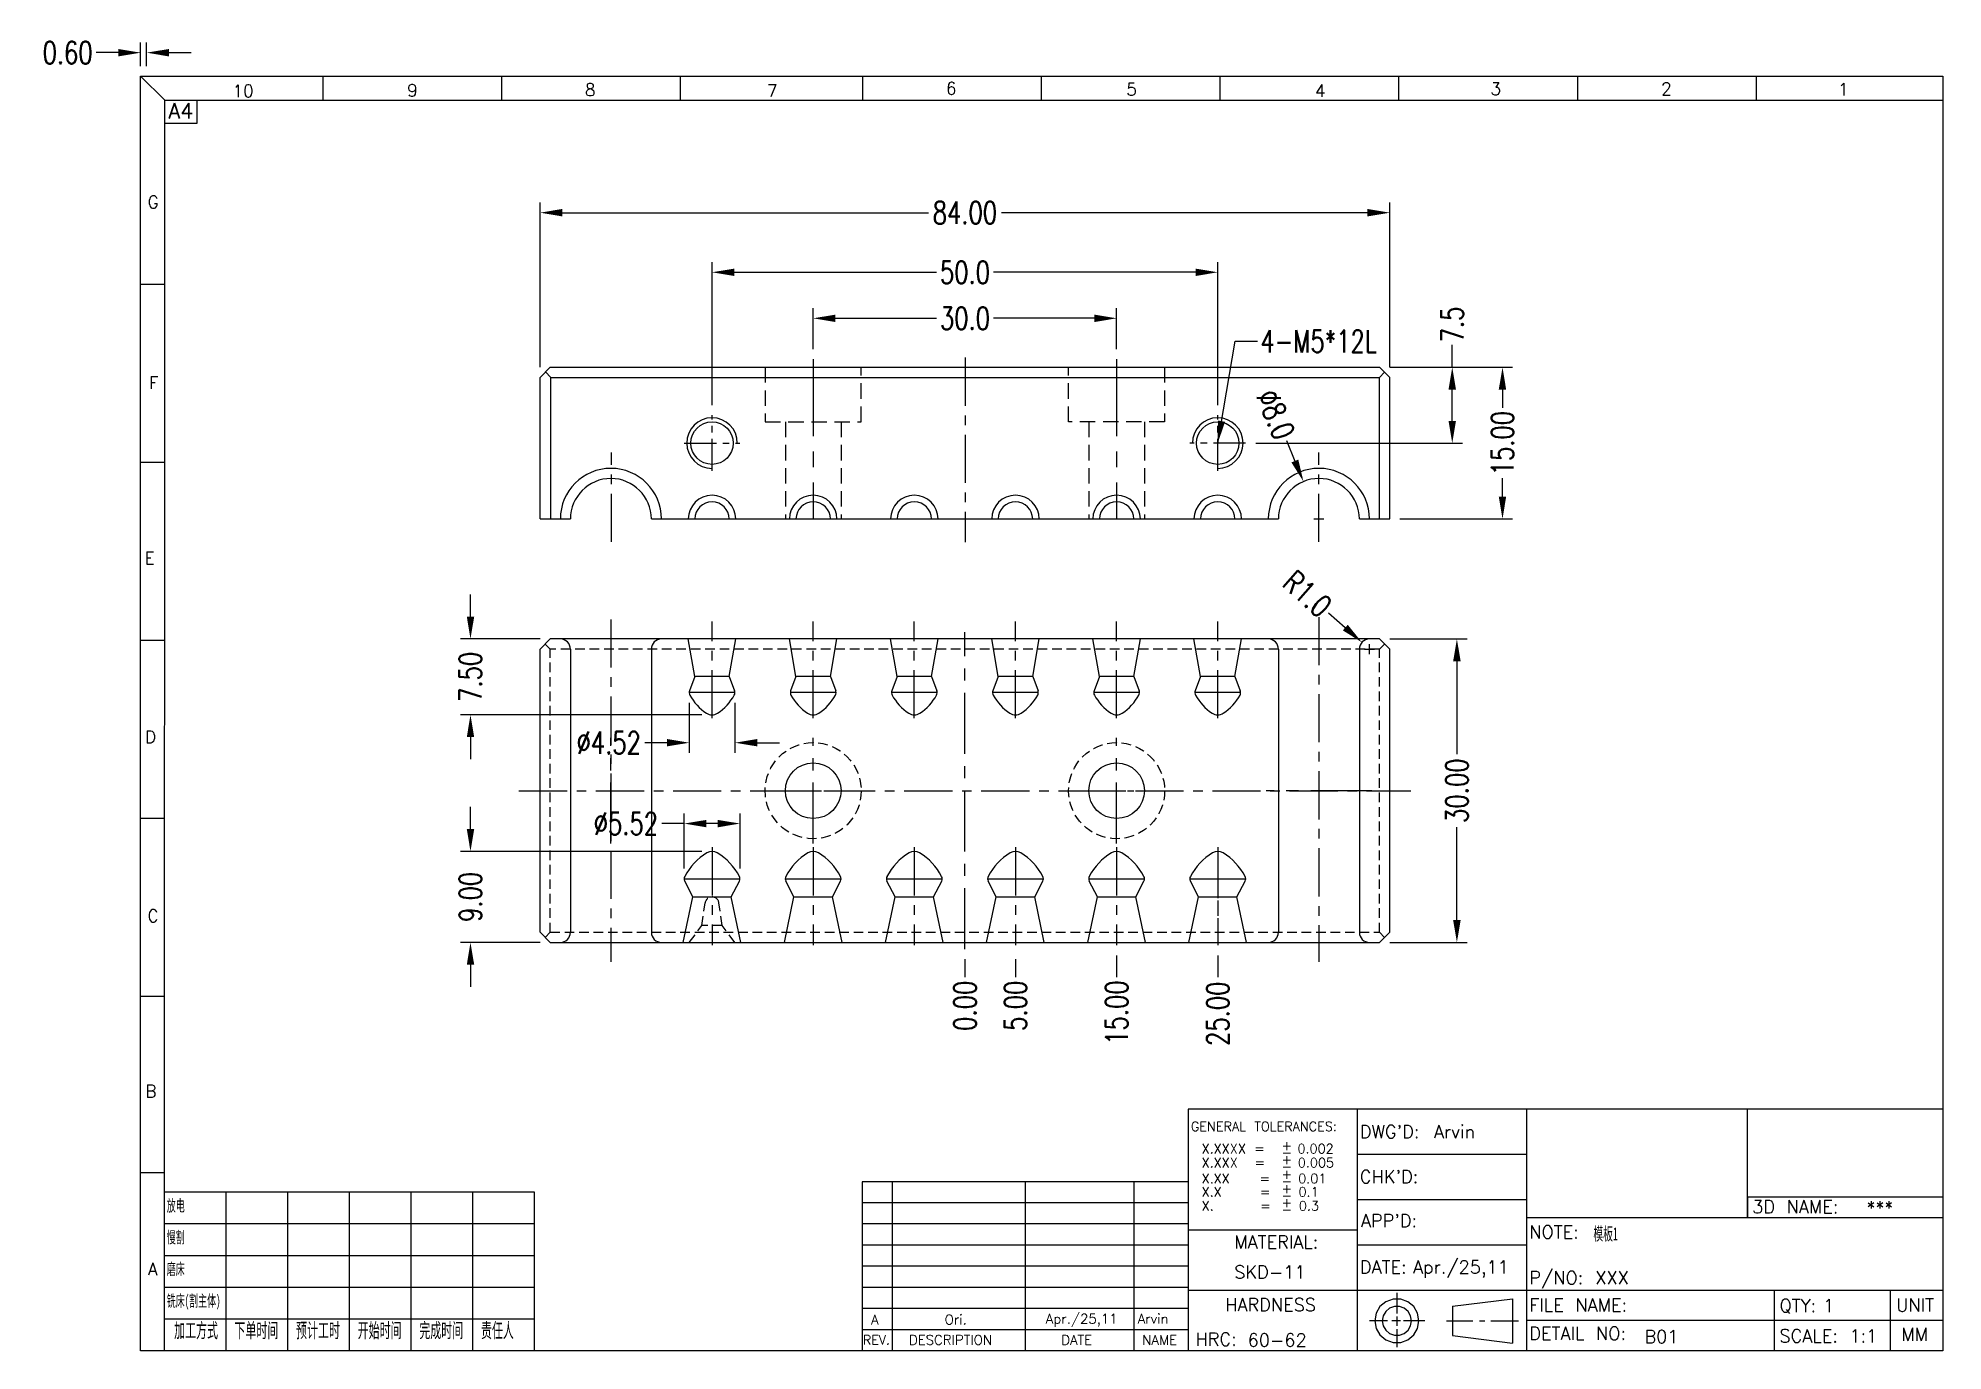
# Model space of a CAD drawing. Header units: millimetres. Extents: x -268 to 53, y -576 to 41.
# Drawn here: x -268.2 to -79.9, y -89.1 to 40.7 of the extents above; entities that cross this region are included whole.
import ezdxf

# ---------------------------------------------------------------- set-up
doc = ezdxf.new("R2010")
doc.units = ezdxf.units.MM
doc.header["$LTSCALE"] = 0.5
doc.linetypes.add('CENTER', pattern=[50.8, 31.75, -6.35, 6.35, -6.35])
doc.linetypes.add('HIDDEN', pattern=[9.525, 6.35, -3.175])
for name, color, linetype in [('a06', 120, 'Continuous'), ('s15', 183, 'Continuous'), ('侧定位块', 211, 'Continuous')]:
    doc.layers.add(name, color=color, linetype=linetype)
doc.layers.add('dim', color=3, linetype='Continuous', lineweight=15)
doc.styles.add('dim', font='romans.shx', dxfattribs={"width": 0.75, "bigfont": 'gbcbig.shx'})
doc.styles.get("Standard").update_dxf_attribs({"font": 'txt.shx'})
doc.styles.add('txt', font='MingLiU.ttf', dxfattribs={"width": 0.55})
doc.dimstyles.new('1', dxfattribs={"dimtxt": 2.2, "dimasz": 2.2, "dimexe": 1, "dimexo": 1, "dimgap": 0.3, "dimtad": 0, "dimzin": 3, "dimdsep": 46, "dimtxsty": 'dim', "dimcen": 2, "dimclrd": 3, "dimclre": 3, "dimclrt": 7, "dimazin": 2, "dimtfac": 1, "dimtofl": 0, "dimtmove": 0, "dimatfit": 3, "dimfxl": 0, "dimtolj": 1, "dimtzin": 3, "dimarcsym": 0})

msp = doc.modelspace()

# ---------------------------------------------------------------- texts
at = {"color": 6}
for s, height, p in [('10', 1.2263, (-249.026, 34.856)), ('9', 1.226, (-231.757, 34.915)), ('8', 1.226, (-214.183, 34.973)), ('7', 1.226, (-196.182, 34.879)), ('6', 1.226, (-178.486, 35.113)), ('5', 1.226, (-160.659, 35.02)), ('4', 1.226, (-141.998, 34.879)), ('3', 1.226, (-124.645, 35.067)), ('2', 1.226, (-107.775, 35.067)), ('1', 1.226, (-90.302, 35.02)), ('A4', 1.5138, (-255.354, 32.742)), ('G', 1.226, (-257.419, 23.869)), ('G', 1.226, (-257.419, 23.869)), ('F', 1.226, (-257.29, 6.019)), ('E', 1.226, (-257.716, -11.324)), ('D', 1.226, (-257.687, -29.005)), ('C', 1.226, (-257.436, -46.692)), ('B', 1.226, (-257.646, -64.028)), ('B', 1.226, (-257.646, -64.028)), ('A', 1.226, (-257.388, -81.607)), ('A', 1.226, (-257.388, -81.607))]:
    msp.add_text(s, height=height, dxfattribs=at).set_placement(p)
at = {"color": 4}
for s, height, p in [('GENERAL TOLERANCES:', 0.92791, (-154.262, -67.36)), ("DWG'D:", 1.2843, (-137.562, -68.059)), ('X.XXXX =   0.002', 0.92791, (-153.204, -69.559)), ('+', 0.928, (-145.302, -69.248)), ('-', 0.928, (-145.302, -69.941)), ('X.XXX  =   0.005', 0.92791, (-153.204, -70.943)), ('+', 0.928, (-145.302, -70.633)), ('-', 0.928, (-145.302, -71.326)), ('+', 0.928, (-145.302, -72.088)), ("CHK'D:", 1.2843, (-137.562, -72.508)), ('X.XX   =   0.01', 0.92791, (-153.204, -72.515)), ('X.X    =   0.1', 0.92791, (-153.204, -73.829)), ('-', 0.928, (-145.302, -72.781)), ('+', 0.928, (-145.302, -73.505)), ('X.     =   0.3', 0.92791, (-153.204, -75.213)), ('-', 0.928, (-145.302, -74.198)), ('+', 0.928, (-145.302, -74.896)), ('-', 0.928, (-145.302, -75.589)), ('3D NAME:', 1.2843, (-98.773, -75.485)), ("APP'D:", 1.2843, (-137.461, -76.865)), ('NOTE:', 1.2843, (-120.811, -77.978)), ('MATERIAL:', 1.2843, (-149.979, -78.97)), ('DATE:', 1.2843, (-137.562, -81.446)), ('P/NO:', 1.2843, (-120.811, -82.503)), ('HARDNESS', 1.2843, (-150.871, -85.16)), ('FILE NAME:', 1.2843, (-120.811, -85.206)), ('QTY:', 1.2843, (-96.074, -85.254)), ('UNIT', 1.2843, (-84.537, -85.201)), ('REV.', 0.9151, (-186.69, -88.46)), ('DESCRIPTION', 0.96323, (-182.139, -88.481)), ('DATE', 0.9632, (-167.084, -88.481)), ('NAME', 0.9632, (-159.069, -88.481)), ('HRC:', 1.2843, (-153.81, -88.573)), ('DETAIL NO:', 1.2843, (-120.811, -88.002)), ('SCALE: 1:1', 1.2843, (-96.074, -88.243)), ('MM', 1.2843, (-84.038, -88.096))]:
    msp.add_text(s, height=height, dxfattribs=at).set_placement(p)
at = {"color": 3}
for s, height, p in [('Arvin', 1.2843, (-130.243, -68.059)), ('***', 1.2843, (-87.463, -75.567)), ('SKD-11', 1.2843, (-149.979, -81.941)), ('Apr./25,11', 1.2843, (-132.308, -81.446)), ('1', 1.284, (-91.756, -85.254)), ('A', 0.963, (-185.877, -86.471)), ('Ori.', 0.9632, (-178.61, -86.471)), ('Apr./25,11', 0.9632, (-168.61, -86.395)), ('Arvin', 0.9632, (-159.529, -86.395)), ('60-62', 1.2843, (-148.653, -88.662)), ('B01', 1.2843, (-109.421, -88.314))]:
    msp.add_text(s, height=height, dxfattribs=at).set_placement(p)
at = {"color": 3, "style": 'txt', "width": 0.55}
msp.add_text('模板1', height=1.2843, dxfattribs=at).set_placement((-114.469, -78.155))
at = {"color": 3, "attachment_point": 1, "style": 'txt'}
for s, insert, char_height, width in [('放电', (-255.526, -74.146), 1.1559, 7.86861), ('慢割', (-255.526, -77.282), 1.1559, 7.86861), ('磨床', (-255.526, -80.418), 1.1559, 7.86861), ('铣床(割主体)', (-255.526, -83.554), 1.1559, 7.86861), ('加工方式', (-254.794, -86.338), 1.4448, 4.54093), ('下单时间', (-248.832, -86.338), 1.4448, 4.54093), ('预计工时', (-242.738, -86.338), 1.4448, 4.54093), ('开始时间', (-236.644, -86.338), 1.4448, 4.54093), ('完成时间', (-230.55, -86.338), 1.4448, 4.54093), ('责任人', (-224.456, -86.338), 1.4448, 4.54093)]:
    msp.add_mtext(s, dxfattribs=dict(at, insert=insert, char_height=char_height, width=width))
at = {"color": 3, "insert": (-114.284, -81.218), "char_height": 1.2843, "width": 49.35395, "attachment_point": 1}
msp.add_mtext('XXX', dxfattribs=at)
at = {"layer": 'a06', "color": 7, "insert": (-147.396, 10.725), "char_height": 2.2, "attachment_point": 4, "style": 'dim'}
msp.add_mtext('\\A1;4-M5*12L', dxfattribs=at)

# ---------------------------------------------------------------- blocks, each defined once
blk = doc.blocks.new('*D19')
at = {"layer": 'Defpoints', "color": 0}
for p in [(9350.37, -551.44), (9351.37, -566.44), (9362.52, -566.44)]:
    blk.add_point(p, dxfattribs=at)
at = {"layer": 'dim', "color": 3, "lineweight": -2}
for p, q in [((9351.37, -551.44), (9363.52, -551.44)), ((9362.52, -553.64), (9362.52, -555.46)), ((9362.52, -564.24), (9362.52, -562.42)), ((9352.37, -566.44), (9363.52, -566.44))]:
    blk.add_line(p, q, dxfattribs=at)
at = {"layer": 'dim', "color": 3}
for points in [[(9362.15, -553.64), (9362.88, -553.64), (9362.52, -551.44)], [(9362.15, -564.24), (9362.88, -564.24), (9362.52, -566.44)]]:
    blk.add_solid(points, dxfattribs=at)
at = {"layer": 'dim', "color": 7, "insert": (9362.52, -558.94), "char_height": 2.2, "attachment_point": 5, "rotation": 90, "style": 'dim'}
blk.add_mtext('\\A1;15.00', dxfattribs=at)
blk = doc.blocks.new('*D20')
at = {"layer": 'Defpoints', "color": 0}
for p in [(9350.37, -578.3), (9350.37, -608.3), (9358.01, -608.3)]:
    blk.add_point(p, dxfattribs=at)
at = {"layer": 'dim', "color": 3, "lineweight": -2}
for p, q in [((9351.37, -578.3), (9359.01, -578.3)), ((9358.01, -580.5), (9358.01, -589.7)), ((9358.01, -606.1), (9358.01, -596.9)), ((9351.37, -608.3), (9359.01, -608.3))]:
    blk.add_line(p, q, dxfattribs=at)
at = {"layer": 'dim', "color": 3}
for points in [[(9357.64, -580.5), (9358.38, -580.5), (9358.01, -578.3)], [(9357.64, -606.1), (9358.38, -606.1), (9358.01, -608.3)]]:
    blk.add_solid(points, dxfattribs=at)
at = {"layer": 'dim', "color": 7, "insert": (9358.01, -593.3), "char_height": 2.2, "attachment_point": 5, "rotation": 90, "style": 'dim'}
blk.add_mtext('\\A1;30.00', dxfattribs=at)
blk = doc.blocks.new('*D21')
at = {"layer": 'Defpoints', "color": 0}
for p in [(9351.37, -536.16), (9267.37, -552.44), (9351.37, -552.44)]:
    blk.add_point(p, dxfattribs=at)
at = {"layer": 'dim', "color": 3, "lineweight": -2}
for p, q in [((9267.37, -551.44), (9267.37, -535.16)), ((9269.57, -536.16), (9305.77, -536.16)), ((9349.17, -536.16), (9312.97, -536.16)), ((9351.37, -551.44), (9351.37, -535.16))]:
    blk.add_line(p, q, dxfattribs=at)
at = {"layer": 'dim', "color": 3}
for points in [[(9269.57, -535.79), (9269.57, -536.53), (9267.37, -536.16)], [(9349.17, -535.79), (9349.17, -536.53), (9351.37, -536.16)]]:
    blk.add_solid(points, dxfattribs=at)
at = {"layer": 'dim', "color": 7, "insert": (9309.37, -536.16), "char_height": 2.2, "attachment_point": 5, "style": 'dim'}
blk.add_mtext('\\A1;84.00', dxfattribs=at)
blk = doc.blocks.new('*D22')
at = {"layer": 'Defpoints', "color": 0}
for p in [(9282.11, -583.6), (9286.63, -583.6), (9282.11, -588.56)]:
    blk.add_point(p, dxfattribs=at)
at = {"layer": 'dim', "color": 3, "lineweight": -2}
for p, q in [((9282.11, -584.6), (9282.11, -589.56)), ((9286.63, -584.6), (9286.63, -589.56)), ((9279.91, -588.56), (9277.71, -588.56)), ((9288.83, -588.56), (9291.03, -588.56))]:
    blk.add_line(p, q, dxfattribs=at)
at = {"layer": 'dim', "color": 3}
for points in [[(9279.91, -588.19), (9279.91, -588.92), (9282.11, -588.56)], [(9288.83, -588.19), (9288.83, -588.92), (9286.63, -588.56)]]:
    blk.add_solid(points, dxfattribs=at)
at = {"layer": 'dim', "color": 7, "insert": (9274.15, -588.56), "char_height": 2.2, "attachment_point": 5, "style": 'dim'}
blk.add_mtext('\\A1;%%c4.52', dxfattribs=at)
blk = doc.blocks.new('*D23')
at = {"layer": 'Defpoints', "color": 0}
for p in [(9287.13, -596.55), (9281.61, -602), (9287.13, -602)]:
    blk.add_point(p, dxfattribs=at)
at = {"layer": 'dim', "color": 3, "lineweight": -2}
for p, q in [((9281.61, -596.55), (9279.41, -596.55)), ((9281.61, -601), (9281.61, -595.55)), ((9284.93, -596.55), (9283.81, -596.55)), ((9287.13, -601), (9287.13, -595.55))]:
    blk.add_line(p, q, dxfattribs=at)
at = {"layer": 'dim', "color": 3}
for points in [[(9283.81, -596.19), (9283.81, -596.92), (9281.61, -596.55)], [(9284.93, -596.19), (9284.93, -596.92), (9287.13, -596.55)]]:
    blk.add_solid(points, dxfattribs=at)
at = {"layer": 'dim', "color": 7, "insert": (9275.85, -596.55), "char_height": 2.2, "attachment_point": 5, "style": 'dim'}
blk.add_mtext('\\A1;%%c5.52', dxfattribs=at)
blk = doc.blocks.new('*D24')
at = {"layer": 'Defpoints', "color": 0}
for p in [(9334.37, -542.05), (9284.37, -556.19), (9334.37, -556.19)]:
    blk.add_point(p, dxfattribs=at)
at = {"layer": 'dim', "color": 3, "lineweight": -2}
for p, q in [((9284.37, -555.19), (9284.37, -541.05)), ((9286.57, -542.05), (9306.55, -542.05)), ((9332.17, -542.05), (9312.18, -542.05)), ((9334.37, -555.19), (9334.37, -541.05))]:
    blk.add_line(p, q, dxfattribs=at)
at = {"layer": 'dim', "color": 3}
for points in [[(9286.57, -541.69), (9286.57, -542.42), (9284.37, -542.05)], [(9332.17, -541.69), (9332.17, -542.42), (9334.37, -542.05)]]:
    blk.add_solid(points, dxfattribs=at)
at = {"layer": 'dim', "color": 7, "insert": (9309.37, -542.05), "char_height": 2.2, "attachment_point": 5, "style": 'dim'}
blk.add_mtext('\\A1;50.0', dxfattribs=at)
blk = doc.blocks.new('*D25')
at = {"layer": 'Defpoints', "color": 0}
for p in [(9342.84, -562.74), (9345.9, -570.13)]:
    blk.add_point(p, dxfattribs=at)
at = {"layer": 'dim', "color": 3, "lineweight": -2}
for p, q in [((9341.15, -558.68), (9341.99, -560.71)), ((9343.87, -566.44), (9344.87, -566.44)), ((9344.37, -566.94), (9344.37, -565.94))]:
    blk.add_line(p, q, dxfattribs=at)
at = {"layer": 'dim', "color": 3}
blk.add_solid([(9342.33, -560.57), (9341.65, -560.85), (9342.84, -562.74)], dxfattribs=at)
at = {"layer": 'dim', "color": 7, "insert": (9340.09, -556.11), "char_height": 2.2, "attachment_point": 5, "rotation": 292.4966, "style": 'dim'}
blk.add_mtext('\\A1;∅8.0', dxfattribs=at)
blk = doc.blocks.new('*D26')
at = {"layer": 'Defpoints', "color": 0}
for p in [(9350.37, -551.44), (9357.55, -551.44), (9337.12, -558.94)]:
    blk.add_point(p, dxfattribs=at)
at = {"layer": 'dim', "color": 3, "lineweight": -2}
for p, q in [((9357.55, -551.44), (9357.55, -549.24)), ((9351.37, -551.44), (9358.55, -551.44)), ((9357.55, -556.74), (9357.55, -553.64)), ((9338.12, -558.94), (9358.55, -558.94))]:
    blk.add_line(p, q, dxfattribs=at)
at = {"layer": 'dim', "color": 3}
for points in [[(9357.18, -553.64), (9357.92, -553.64), (9357.55, -551.44)], [(9357.18, -556.74), (9357.92, -556.74), (9357.55, -558.94)]]:
    blk.add_solid(points, dxfattribs=at)
at = {"layer": 'dim', "color": 7, "insert": (9357.55, -547.21), "char_height": 2.2, "attachment_point": 5, "rotation": 90, "style": 'dim'}
blk.add_mtext('\\A1;7.5', dxfattribs=at)
blk = doc.blocks.new('*D27')
at = {"layer": 'Defpoints', "color": 0}
for p in [(9324.37, -546.6), (9294.37, -550.64), (9324.37, -550.64)]:
    blk.add_point(p, dxfattribs=at)
at = {"layer": 'dim', "color": 3, "lineweight": -2}
for p, q in [((9294.37, -549.64), (9294.37, -545.6)), ((9324.37, -549.64), (9324.37, -545.6)), ((9296.57, -546.6), (9306.55, -546.6)), ((9322.17, -546.6), (9312.18, -546.6))]:
    blk.add_line(p, q, dxfattribs=at)
at = {"layer": 'dim', "color": 3}
for points in [[(9296.57, -546.24), (9296.57, -546.97), (9294.37, -546.6)], [(9322.17, -546.24), (9322.17, -546.97), (9324.37, -546.6)]]:
    blk.add_solid(points, dxfattribs=at)
at = {"layer": 'dim', "color": 7, "insert": (9309.37, -546.6), "char_height": 2.2, "attachment_point": 5, "style": 'dim'}
blk.add_mtext('\\A1;30.0', dxfattribs=at)
blk = doc.blocks.new('*D28')
at = {"layer": 'Defpoints', "color": 0}
for p in [(9260.48, -578.3), (9268.37, -578.3), (9284.37, -585.8)]:
    blk.add_point(p, dxfattribs=at)
at = {"layer": 'dim', "color": 3, "lineweight": -2}
for p, q in [((9260.48, -576.1), (9260.48, -573.9)), ((9267.37, -578.3), (9259.48, -578.3)), ((9283.37, -585.8), (9259.48, -585.8)), ((9260.48, -588), (9260.48, -590.2))]:
    blk.add_line(p, q, dxfattribs=at)
at = {"layer": 'dim', "color": 3}
for points in [[(9260.12, -576.1), (9260.85, -576.1), (9260.48, -578.3)], [(9260.12, -588), (9260.85, -588), (9260.48, -585.8)]]:
    blk.add_solid(points, dxfattribs=at)
at = {"layer": 'dim', "color": 7, "insert": (9260.48, -582.05), "char_height": 2.2, "attachment_point": 5, "rotation": 90, "style": 'dim'}
blk.add_mtext('\\A1;7.50', dxfattribs=at)
blk = doc.blocks.new('*D29')
at = {"layer": 'Defpoints', "color": 0}
for p in [(9284.37, -599.3), (9260.48, -608.3), (9268.37, -608.3)]:
    blk.add_point(p, dxfattribs=at)
at = {"layer": 'dim', "color": 3, "lineweight": -2}
for p, q in [((9260.48, -597.1), (9260.48, -594.9)), ((9283.37, -599.3), (9259.48, -599.3)), ((9267.37, -608.3), (9259.48, -608.3)), ((9260.48, -610.5), (9260.48, -612.7))]:
    blk.add_line(p, q, dxfattribs=at)
at = {"layer": 'dim', "color": 3}
for points in [[(9260.12, -597.1), (9260.85, -597.1), (9260.48, -599.3)], [(9260.12, -610.5), (9260.85, -610.5), (9260.48, -608.3)]]:
    blk.add_solid(points, dxfattribs=at)
at = {"layer": 'dim', "color": 7, "insert": (9260.48, -603.8), "char_height": 2.2, "attachment_point": 5, "rotation": 90, "style": 'dim'}
blk.add_mtext('\\A1;9.00', dxfattribs=at)
blk = doc.blocks.new('*D47')
at = {"layer": 'Defpoints', "color": 0}
for p in [(9309.37, -593.3), (9309.37, -608.96), (9309.37, -611.75)]:
    blk.add_point(p, dxfattribs=at)
at = {"layer": 'dim', "color": 3, "lineweight": -2}
blk.add_line((9309.37, -609.96), (9309.37, -611.75), dxfattribs=at)
at = {"layer": 'dim', "color": 7, "insert": (9309.37, -614.57), "char_height": 2.2, "attachment_point": 5, "rotation": 90, "style": 'dim'}
blk.add_mtext('\\A1;0.00', dxfattribs=at)
blk = doc.blocks.new('*D48')
at = {"layer": 'Defpoints', "color": 0}
for p in [(9309.37, -593.3), (9314.37, -608.96), (9314.37, -611.75)]:
    blk.add_point(p, dxfattribs=at)
at = {"layer": 'dim', "color": 3, "lineweight": -2}
blk.add_line((9314.37, -609.96), (9314.37, -611.75), dxfattribs=at)
at = {"layer": 'dim', "color": 7, "insert": (9314.37, -614.57), "char_height": 2.2, "attachment_point": 5, "rotation": 90, "style": 'dim'}
blk.add_mtext('\\A1;5.00', dxfattribs=at)
blk = doc.blocks.new('*D49')
at = {"layer": 'Defpoints', "color": 0}
for p in [(9309.37, -593.3), (9334.37, -608.58), (9334.37, -611.75)]:
    blk.add_point(p, dxfattribs=at)
at = {"layer": 'dim', "color": 3, "lineweight": -2}
blk.add_line((9334.37, -609.58), (9334.37, -611.75), dxfattribs=at)
at = {"layer": 'dim', "color": 7, "insert": (9334.37, -615.35), "char_height": 2.2, "attachment_point": 5, "rotation": 90, "style": 'dim'}
blk.add_mtext('\\A1;25.00', dxfattribs=at)
blk = doc.blocks.new('*D50')
at = {"layer": 'Defpoints', "color": 0}
for p in [(9309.37, -593.3), (9324.37, -608.58), (9324.37, -611.75)]:
    blk.add_point(p, dxfattribs=at)
at = {"layer": 'dim', "color": 3, "lineweight": -2}
blk.add_line((9324.37, -609.58), (9324.37, -611.75), dxfattribs=at)
at = {"layer": 'dim', "color": 7, "insert": (9324.37, -615.24), "char_height": 2.2, "attachment_point": 5, "rotation": 90, "style": 'dim'}
blk.add_mtext('\\A1;15.00', dxfattribs=at)
blk = doc.blocks.new('*D71')
at = {"color": 3, "lineweight": -2}
for p, q in [((9227.86, -521.68), (9227.86, -519.34)), ((9228.46, -521.68), (9228.46, -519.34)), ((9225.66, -520.34), (9223.46, -520.34)), ((9230.66, -520.34), (9232.86, -520.34))]:
    blk.add_line(p, q, dxfattribs=at)
at = {"color": 3}
for points in [[(9225.66, -519.98), (9225.66, -520.71), (9227.86, -520.34)], [(9230.66, -519.98), (9230.66, -520.71), (9228.46, -520.34)]]:
    blk.add_solid(points, dxfattribs=at)
at = {"layer": 'Defpoints', "color": 0}
for p in [(9227.86, -520.34), (9227.86, -522.68), (9228.46, -522.68)]:
    blk.add_point(p, dxfattribs=at)
at = {"color": 7, "insert": (9220.65, -520.34), "char_height": 2.2, "attachment_point": 5, "style": 'dim'}
blk.add_mtext('\\A1;0.60', dxfattribs=at)
blk = doc.blocks.new('*D80')
at = {"layer": 'Defpoints', "color": 0}
for p in [(9348.62, -578.64), (9349.37, -579.3)]:
    blk.add_point(p, dxfattribs=at)
at = {"layer": '侧定位块', "color": 3, "lineweight": -2}
for p, q in [((9345.33, -575.72), (9346.97, -577.18)), ((9348.87, -579.3), (9349.87, -579.3)), ((9349.37, -579.8), (9349.37, -578.8))]:
    blk.add_line(p, q, dxfattribs=at)
at = {"layer": '侧定位块', "color": 3}
blk.add_solid([(9347.22, -576.9), (9346.73, -577.45), (9348.62, -578.64)], dxfattribs=at)
at = {"layer": '侧定位块', "color": 7, "insert": (9343.22, -573.85), "char_height": 2.2, "attachment_point": 5, "rotation": 318.3945, "style": 'dim'}
blk.add_mtext('\\A1;R1.0', dxfattribs=at)

# ---------------------------------------------------------------- dimensions: what is measured, and where the dimension line sits
dim = msp.add_linear_dim(base=(-258.115, 39.249), p1=(-257.515, 36.913), p2=(-258.115, 36.913), dimstyle='1', override={"dimdec": 2})
dim.commit()
dim.dimension.update_dxf_attribs({"geometry": '*D71', "text_midpoint": (-265.329, 39.249), "insert": (-9485.977, 559.593)})
at = {"layer": 'dim'}
for base, p1, p2, override, picture, middle in [((-134.611, 23.434), (-218.611, 7.155), (-134.611, 7.155), {"dimcen": 0.5}, '*D21', (-176.611, 23.434)), ((-151.611, 17.541), (-201.611, 3.405), (-151.611, 3.405), {"dimdec": 1, "dimcen": 0.5}, '*D24', (-176.611, 17.541))]:
    dim = msp.add_linear_dim(base=base, p1=p1, p2=p2, dimstyle='1', override=override, dxfattribs=at)
    dim.commit()
    dim.dimension.update_dxf_attribs({"geometry": picture, "text_midpoint": middle, "dimtype": 128, "insert": (-9485.977, 559.593)})
dim = msp.add_linear_dim(base=(-161.611, 12.991), p1=(-191.611, 8.955), p2=(-161.611, 8.955), dimstyle='1', override={"dimdec": 1, "dimcen": 0.5}, dxfattribs=at)
dim.commit()
dim.dimension.update_dxf_attribs({"geometry": '*D27', "text_midpoint": (-176.611, 12.991), "insert": (-9485.977, 559.593)})
for base, p1, p2, override, picture, middle in [((-128.427, 8.155), (-148.861, 0.655), (-135.611, 8.155), {"dimdec": 1, "dimcen": 0.5}, '*D26', (-128.427, 12.383)), ((-123.46, -6.845), (-135.611, 8.155), (-134.611, -6.845), {"dimcen": 0.5}, '*D19', (-123.46, 0.655)), ((-225.492, -18.71), (-201.611, -26.21), (-217.611, -18.71), {"dimcen": 0.5}, '*D28', (-225.492, -22.46)), ((-225.492, -48.71), (-201.611, -39.71), (-217.611, -48.71), {"dimcen": 0.5}, '*D29', (-225.492, -44.21))]:
    dim = msp.add_linear_dim(base=base, p1=p1, p2=p2, angle=90, dimstyle='1', override=override, dxfattribs=at)
    dim.commit()
    dim.dimension.update_dxf_attribs({"geometry": picture, "text_midpoint": middle, "insert": (-9485.977, 559.593)})
dim = msp.add_diameter_dim_2p(p1=(-140.08, -10.541), p2=(-143.141, -3.15), dimstyle='1', override={"dimdec": 1, "dimcen": 0.5}, dxfattribs=at)
dim.commit()
dim.dimension.update_dxf_attribs({"geometry": '*D25', "text_midpoint": (-145.887, 3.479), "insert": (-9485.977, 559.593)})
dim = msp.add_linear_dim(base=(-127.966, -48.71), p1=(-135.611, -18.71), p2=(-135.611, -48.71), angle=90, dimstyle='1', override={"dimcen": 0.5}, dxfattribs=at)
dim.commit()
dim.dimension.update_dxf_attribs({"geometry": '*D20', "text_midpoint": (-127.966, -33.71), "dimtype": 128, "insert": (-9485.977, 559.593)})
dim = msp.add_linear_dim(base=(-203.871, -28.962), p1=(-199.351, -24.01), p2=(-203.871, -24.01), text='%%c<>', dimstyle='1', override={"dimcen": 0.5}, dxfattribs=at)
dim.commit()
dim.dimension.update_dxf_attribs({"geometry": '*D22', "text_midpoint": (-211.831, -28.962), "insert": (-9485.977, 559.593)})
for feature_location, offset, origin, picture, middle, set_off in [((-176.610728056, -49.36827054), (0, -2.791727802), (-176.610728056, -33.710378698), '*D47', (-176.610728056, -54.974284056), (-9485.976669784, 559.593067755)), ((-171.611, -49.368), (0, -2.792), (-176.611, -33.71), '*D48', (-171.611, -54.974), (-9485.977, 559.593)), ((-151.611, -48.99), (0, -3.17), (-176.611, -33.71), '*D49', (-151.611, -55.76), (-9485.977, 559.593)), ((-161.611, -48.99), (0, -3.17), (-176.611, -33.71), '*D50', (-161.611, -55.642), (-9485.977, 559.593))]:
    dim = msp.add_ordinate_dim(feature_location=feature_location, offset=offset, dtype=1, origin=origin, dimstyle='1', override={"dimcen": 0.5}, dxfattribs=at)
    dim.commit()
    dim.dimension.update_dxf_attribs({"geometry": picture, "text_midpoint": middle, "insert": set_off})
dim = msp.add_linear_dim(base=(-198.851, -36.961), p1=(-204.371, -42.41), p2=(-198.851, -42.41), text='%%c<>', dimstyle='1', override={"dimcen": 0.5}, dxfattribs=at)
dim.commit()
dim.dimension.update_dxf_attribs({"geometry": '*D23', "text_midpoint": (-210.131, -36.961), "dimtype": 128, "insert": (-9485.977, 559.593)})
at = {"layer": '侧定位块'}
dim = msp.add_radius_dim(center=(-136.611, -19.71), mpoint=(-137.358, -19.046), dimstyle='1', override={"dimdec": 1, "dimcen": 0.5}, dxfattribs=at)
dim.commit()
dim.dimension.update_dxf_attribs({"geometry": '*D80', "text_midpoint": (-142.753, -14.256), "insert": (-9485.977, 559.593)})

# ---------------------------------------------------------------- linework, layer by layer
at = {"color": 2, "linetype": 'Continuous'}
for p, q in [((-258.115, 36.913), (-255.708, 34.551)), ((-240.105, 36.913), (-240.105, 34.551)), ((-222.437, 36.913), (-222.437, 34.551)), ((-204.757, 36.913), (-204.757, 34.551)), ((-186.748, 36.913), (-186.748, 34.551)), ((-169.068, 36.913), (-169.068, 34.551)), ((-151.398, 36.913), (-151.398, 34.551)), ((-133.729, 36.913), (-133.729, 34.551)), ((-116.05, 36.913), (-116.05, 34.551)), ((-98.38, 36.913), (-98.38, 34.551)), ((-255.739, -89.087), (-255.708, 34.551)), ((-255.708, 34.551), (-79.915, 34.551)), ((-252.524, 32.286), (-252.524, 34.551)), ((-255.708, 32.286), (-252.524, 32.286)), ((-255.739, 16.331), (-258.113, 16.331)), ((-255.739, -1.272), (-258.113, -1.272)), ((-255.739, -18.866), (-258.113, -18.866)), ((-255.739, -36.456), (-258.113, -36.456)), ((-255.739, -54.06), (-258.113, -54.06)), ((-154.533, -65.197), (-154.532, -89.088)), ((-79.915, -65.197), (-154.533, -65.197)), ((-137.818, -65.197), (-137.818, -89.088)), ((-121.087, -65.197), (-121.086, -89.087)), ((-99.221, -75.947), (-99.221, -65.197)), ((-121.087, -69.676), (-137.81, -69.676)), ((-255.739, -71.495), (-258.113, -71.495)), ((-255.739, -71.495), (-258.113, -71.495)), ((-249.645, -73.407), (-255.738, -73.407)), ((-219.175, -73.407), (-255.738, -73.407)), ((-249.645, -89.088), (-249.645, -73.407)), ((-243.551, -89.088), (-243.551, -73.408)), ((-237.457, -89.089), (-237.457, -73.409)), ((-231.363, -89.088), (-231.363, -73.408)), ((-225.269, -89.089), (-225.269, -73.407)), ((-219.175, -89.089), (-219.175, -73.407)), ((-186.784, -72.364), (-186.784, -89.088)), ((-154.533, -72.364), (-186.784, -72.364)), ((-183.798, -72.364), (-183.797, -89.088)), ((-170.658, -72.364), (-170.658, -89.088)), ((-159.908, -72.364), (-159.908, -89.087)), ((-154.532, -74.454), (-186.784, -74.454)), ((-121.087, -74.155), (-137.81, -74.155)), ((-99.221, -73.857), (-79.915, -73.857)), ((-99.221, -73.857), (-99.221, -75.863)), ((-219.175, -76.543), (-255.738, -76.543)), ((-154.532, -76.544), (-186.784, -76.544)), ((-137.81, -77.142), (-154.532, -77.142)), ((-79.915, -75.947), (-121.087, -75.947)), ((-154.532, -78.635), (-186.784, -78.635)), ((-137.818, -78.647), (-137.818, -83.033)), ((-121.087, -78.635), (-137.809, -78.635)), ((-219.175, -79.679), (-255.738, -79.679)), ((-154.532, -80.725), (-186.784, -80.725)), ((-219.175, -82.815), (-255.738, -82.815)), ((-219.175, -82.815), (-255.738, -82.815)), ((-154.532, -82.816), (-186.784, -82.816)), ((-79.915, -83.114), (-154.532, -83.114)), ((-135.571, -84.711), (-135.95, -85.368)), ((-134.99, -84.224), (-135.571, -84.711)), ((-134.278, -83.965), (-134.99, -84.224)), ((-134.149, -84.691), (-134.623, -84.862)), ((-133.521, -83.965), (-134.278, -83.965)), ((-133.648, -84.691), (-134.149, -84.691)), ((-133.899, -83.336), (-133.899, -85.405)), ((-133.178, -84.862), (-133.648, -84.691)), ((-132.81, -84.224), (-133.521, -83.965)), ((-132.23, -84.711), (-132.81, -84.224)), ((-131.849, -85.368), (-132.23, -84.711)), ((-128.405, -84.655), (-122.458, -83.933)), ((-128.405, -84.655), (-128.405, -87.572)), ((-122.458, -83.933), (-122.458, -88.309)), ((-96.595, -83.114), (-96.595, -89.087)), ((-85.135, -83.114), (-85.135, -89.088)), ((-219.175, -85.951), (-255.738, -85.951)), ((-154.532, -84.906), (-186.784, -84.906)), ((-134.815, -86.113), (-136.611, -86.113)), ((-135.95, -85.368), (-136.08, -86.113)), ((-136.08, -86.113), (-135.95, -86.859)), ((-135.258, -85.619), (-135.343, -86.113)), ((-135.343, -86.113), (-135.258, -86.608)), ((-135.005, -85.184), (-135.258, -85.619)), ((-135.258, -86.608), (-135.005, -87.041)), ((-134.623, -84.862), (-135.005, -85.184)), ((-133.542, -86.113), (-134.396, -86.113)), ((-133.899, -85.691), (-133.899, -86.609)), ((-131.124, -86.113), (-133.248, -86.113)), ((-132.793, -85.184), (-133.178, -84.862)), ((-132.542, -85.619), (-132.793, -85.184)), ((-132.793, -87.041), (-132.542, -86.608)), ((-132.456, -86.113), (-132.542, -85.619)), ((-132.542, -86.608), (-132.456, -86.113)), ((-131.718, -86.113), (-131.849, -85.368)), ((-131.849, -86.859), (-131.718, -86.113)), ((-129, -86.113), (-126.387, -86.113)), ((-125.745, -86.113), (-125.21, -86.113)), ((-124.621, -86.113), (-121.862, -86.113)), ((-79.915, -86.1), (-121.086, -86.1)), ((-154.532, -86.996), (-186.784, -86.996)), ((-135.95, -86.859), (-135.571, -87.517)), ((-135.571, -87.517), (-134.99, -88.001)), ((-135.005, -87.041), (-134.623, -87.362)), ((-134.99, -88.001), (-134.278, -88.26)), ((-134.623, -87.362), (-134.149, -87.536)), ((-134.278, -88.26), (-133.521, -88.26)), ((-134.149, -87.536), (-133.648, -87.536)), ((-133.899, -86.956), (-133.899, -88.712)), ((-133.648, -87.536), (-133.178, -87.362)), ((-133.521, -88.26), (-132.81, -88.001)), ((-133.178, -87.362), (-132.793, -87.041)), ((-132.81, -88.001), (-132.23, -87.517)), ((-132.23, -87.517), (-131.849, -86.859)), ((-128.405, -87.572), (-122.458, -88.309))]:
    msp.add_line(p, q, dxfattribs=at)
msp.add_lwpolyline([(-79.915, -89.088), (-258.115, -89.088), (-258.115, 36.913), (-79.915, 36.913)], close=True, dxfattribs=at)
at = {"layer": 's15'}
for p, q in [((-217.611, 8.155), (-218.611, 7.155)), ((-217.552, 7.155), (-218.081, 7.684)), ((-217.611, 8.155), (-135.611, 8.155)), ((-134.611, 7.155), (-135.611, 8.155)), ((-135.611, 7.155), (-135.111, 7.655)), ((-218.611, -6.845), (-218.611, 7.155)), ((-217.552, 7.155), (-135.611, 7.155)), ((-217.552, -6.845), (-217.552, 7.155)), ((-135.611, -6.845), (-135.611, 7.155)), ((-134.611, -6.845), (-134.611, 7.155)), ((-218.611, -6.845), (-215.611, -6.845)), ((-218.611, -6.845), (-215.611, -6.845)), ((-207.611, -6.845), (-145.611, -6.845)), ((-137.611, -6.845), (-134.611, -6.845)), ((-137.611, -6.845), (-134.611, -6.845)), ((-218.611, -19.71), (-217.611, -18.71)), ((-135.611, -18.71), (-217.611, -18.71)), ((-203.311, -22.41), (-203.961, -18.71)), ((-199.911, -22.41), (-199.261, -18.71)), ((-189.261, -18.71), (-193.961, -18.71)), ((-193.311, -22.41), (-193.961, -18.71)), ((-189.911, -22.41), (-189.261, -18.71)), ((-179.261, -18.71), (-183.961, -18.71)), ((-183.311, -22.41), (-183.961, -18.71)), ((-179.911, -22.41), (-179.261, -18.71)), ((-169.261, -18.71), (-173.961, -18.71)), ((-173.311, -22.41), (-173.961, -18.71)), ((-169.911, -22.41), (-169.261, -18.71)), ((-159.261, -18.71), (-163.961, -18.71)), ((-163.311, -22.41), (-163.961, -18.71)), ((-159.911, -22.41), (-159.261, -18.71)), ((-149.261, -18.71), (-153.961, -18.71)), ((-153.311, -22.41), (-153.961, -18.71)), ((-149.911, -22.41), (-149.261, -18.71)), ((-134.611, -19.71), (-135.611, -18.71)), ((-218.611, -47.71), (-218.611, -19.71)), ((-215.611, -19.71), (-215.611, -47.71)), ((-207.611, -19.71), (-207.611, -47.71)), ((-145.611, -19.71), (-145.611, -47.71)), ((-137.611, -19.71), (-137.611, -47.71)), ((-134.611, -47.71), (-134.611, -19.71)), ((-203.311, -22.41), (-203.84, -23.837)), ((-199.911, -22.41), (-203.311, -22.41)), ((-199.911, -22.41), (-199.382, -23.837)), ((-193.311, -22.41), (-193.84, -23.837)), ((-189.911, -22.41), (-193.311, -22.41)), ((-189.911, -22.41), (-189.382, -23.837)), ((-183.311, -22.41), (-183.84, -23.837)), ((-179.911, -22.41), (-183.311, -22.41)), ((-179.911, -22.41), (-179.382, -23.837)), ((-173.311, -22.41), (-173.84, -23.837)), ((-169.911, -22.41), (-173.311, -22.41)), ((-169.911, -22.41), (-169.382, -23.837)), ((-163.311, -22.41), (-163.84, -23.837)), ((-159.911, -22.41), (-163.311, -22.41)), ((-159.911, -22.41), (-159.382, -23.837)), ((-153.311, -22.41), (-153.84, -23.837)), ((-149.911, -22.41), (-153.311, -22.41)), ((-149.911, -22.41), (-149.382, -23.837)), ((-199.351, -24.01), (-203.871, -24.01)), ((-189.361, -24.01), (-193.861, -24.01)), ((-179.361, -24.01), (-183.861, -24.01)), ((-169.361, -24.01), (-173.861, -24.01)), ((-159.361, -24.01), (-163.861, -24.01)), ((-149.361, -24.01), (-153.861, -24.01)), ((-204.371, -42.41), (-198.851, -42.41)), ((-203.509, -44.21), (-204.316, -42.639)), ((-199.713, -44.21), (-198.906, -42.639)), ((-194.371, -42.41), (-188.851, -42.41)), ((-193.509, -44.21), (-194.316, -42.639)), ((-189.713, -44.21), (-188.906, -42.639)), ((-184.371, -42.41), (-178.851, -42.41)), ((-183.509, -44.21), (-184.316, -42.639)), ((-179.713, -44.21), (-178.906, -42.639)), ((-174.371, -42.41), (-168.851, -42.41)), ((-173.509, -44.21), (-174.316, -42.639)), ((-169.713, -44.21), (-168.906, -42.639)), ((-164.371, -42.41), (-158.851, -42.41)), ((-163.509, -44.21), (-164.316, -42.639)), ((-159.713, -44.21), (-158.906, -42.639)), ((-154.371, -42.41), (-148.851, -42.41)), ((-153.509, -44.21), (-154.316, -42.639)), ((-149.713, -44.21), (-148.906, -42.639)), ((-204.461, -48.71), (-203.509, -44.21)), ((-203.509, -44.21), (-199.713, -44.21)), ((-198.761, -48.71), (-199.713, -44.21)), ((-194.461, -48.71), (-193.509, -44.21)), ((-193.509, -44.21), (-189.713, -44.21)), ((-188.761, -48.71), (-189.713, -44.21)), ((-184.461, -48.71), (-183.509, -44.21)), ((-183.509, -44.21), (-179.713, -44.21)), ((-178.761, -48.71), (-179.713, -44.21)), ((-174.461, -48.71), (-173.509, -44.21)), ((-173.509, -44.21), (-169.713, -44.21)), ((-168.761, -48.71), (-169.713, -44.21)), ((-164.461, -48.71), (-163.509, -44.21)), ((-163.509, -44.21), (-159.713, -44.21)), ((-158.761, -48.71), (-159.713, -44.21)), ((-154.461, -48.71), (-153.509, -44.21)), ((-153.509, -44.21), (-149.713, -44.21)), ((-148.761, -48.71), (-149.713, -44.21)), ((-217.611, -48.71), (-218.611, -47.71)), ((-217.611, -48.71), (-135.611, -48.71)), ((-194.461, -48.71), (-188.761, -48.71)), ((-184.461, -48.71), (-178.761, -48.71)), ((-174.461, -48.71), (-168.761, -48.71)), ((-164.461, -48.71), (-158.761, -48.71)), ((-154.461, -48.71), (-148.761, -48.71)), ((-135.611, -48.71), (-134.611, -47.71))]:
    msp.add_line(p, q, dxfattribs=at)
at = {"layer": 's15', "color": 8, "linetype": 'HIDDEN', "ltscale": 0.48}
for p, q in [((-196.361, 8.155), (-196.361, 2.755)), ((-186.861, 2.755), (-186.861, 8.155)), ((-166.361, 2.755), (-166.361, 8.155)), ((-156.861, 8.155), (-156.861, 2.755)), ((-196.361, 2.755), (-186.861, 2.755)), ((-194.361, 2.755), (-194.361, -6.845)), ((-188.861, 2.755), (-188.861, -6.845)), ((-156.861, 2.755), (-166.361, 2.755)), ((-164.361, 2.755), (-164.361, -6.845)), ((-158.861, 2.755), (-158.861, -6.845))]:
    msp.add_line(p, q, dxfattribs=at)
at = {"layer": 's15', "color": 1, "linetype": 'CENTER', "ltscale": 0.48}
for p, q in [((-191.611, 8.955), (-191.611, -6.845)), ((-161.611, 8.955), (-161.611, -6.845))]:
    msp.add_line(p, q, dxfattribs=at)
at = {"layer": 's15', "color": 1, "linetype": 'CENTER', "ltscale": 0.3}
for p, q in [((-176.581, 9.103), (-176.581, -9.131)), ((-211.552, -9.116), (-211.552, -0.277)), ((-141.611, -9.116), (-141.611, -0.277)), ((-211.611, -16.779), (-211.611, -50.613)), ((-141.611, -16.537), (-141.611, -50.613)), ((-201.611, -26.546), (-201.611, -16.983)), ((-191.611, -26.546), (-191.611, -16.983)), ((-181.611, -26.546), (-181.611, -16.983)), ((-171.611, -26.546), (-171.611, -16.983)), ((-161.611, -26.546), (-161.611, -16.983)), ((-151.611, -26.546), (-151.611, -16.983)), ((-220.711, -33.71), (-132.511, -33.71)), ((-201.611, -39.306), (-201.611, -48.99)), ((-191.611, -39.306), (-191.611, -48.99)), ((-181.611, -39.306), (-181.611, -48.99)), ((-171.611, -39.306), (-171.611, -48.99)), ((-161.611, -39.306), (-161.611, -48.99)), ((-151.611, -39.306), (-151.611, -48.99))]:
    msp.add_line(p, q, dxfattribs=at)
at = {"layer": 's15', "color": 1, "linetype": 'CENTER', "ltscale": 0.2}
for p, q in [((-201.611, -2.095), (-201.611, 3.405)), ((-151.611, -2.095), (-151.611, 3.405)), ((-204.361, 0.655), (-198.861, 0.655)), ((-148.861, 0.655), (-154.361, 0.655)), ((-194.361, -33.71), (-188.861, -33.71)), ((-164.361, -33.71), (-158.861, -33.71))]:
    msp.add_line(p, q, dxfattribs=at)
at = {"layer": 's15', "color": 1, "linetype": 'CENTER', "ltscale": 0.38}
for p, q in [((-176.611, -49.368), (-176.611, -18.052)), ((-211.611, -38.935), (-211.611, -28.485)), ((-191.611, -38.935), (-191.611, -28.485)), ((-161.611, -38.935), (-161.611, -28.485)), ((-196.836, -33.71), (-186.386, -33.71)), ((-166.836, -33.71), (-156.386, -33.71)), ((-136.386, -33.71), (-146.836, -33.71))]:
    msp.add_line(p, q, dxfattribs=at)
at = {"layer": 's15', "color": 8, "linetype": 'HIDDEN', "ltscale": 0.3}
for p, q in [((-217.611, -19.71), (-218.111, -19.21)), ((-135.611, -19.71), (-217.611, -19.71)), ((-217.611, -47.71), (-217.611, -19.71)), ((-135.611, -19.71), (-135.111, -19.21)), ((-135.611, -47.71), (-135.611, -19.71)), ((-202.611, -47.039), (-202.293, -44.783)), ((-200.611, -47.039), (-200.929, -44.783)), ((-203.861, -48.71), (-202.611, -47.039)), ((-200.611, -47.039), (-202.611, -47.039)), ((-199.361, -48.71), (-200.611, -47.039)), ((-217.611, -47.71), (-218.111, -48.21)), ((-217.611, -47.71), (-135.611, -47.71)), ((-135.611, -47.71), (-135.111, -48.21))]:
    msp.add_line(p, q, dxfattribs=at)
at = {"layer": 's15', "color": 1, "linetype": 'CENTER', "ltscale": 0.0688}
msp.add_line((-151.611, -39.306), (-151.611, -48.99), dxfattribs=at)
at = {"layer": 's15'}
for centre, radius in [((-201.611, 0.655), 2.1), ((-151.611, 0.655), 2.1), ((-191.611, -33.71), 2.75), ((-161.611, -33.71), 2.75)]:
    msp.add_circle(centre, radius, dxfattribs=at)
at = {"layer": 's15', "color": 8, "linetype": 'HIDDEN', "ltscale": 0.3}
for centre in [(-191.611, -33.71), (-161.611, -33.71)]:
    msp.add_circle(centre, 4.75, dxfattribs=at)
at = {"layer": 's15'}
for centre, radius, start, end in [((-201.611, 0.655), 2.5, 0, 270), ((-151.611, 0.655), 2.5, 270, 180), ((-211.611, -6.845), 5, 0, 180), ((-141.611, -6.845), 5, 0, 180), ((-211.611, -6.845), 4, 0, 180), ((-141.611, -6.845), 4, 0, 180), ((-201.611, -6.845), 2.35, 0, 180), ((-201.611, -6.845), 1.7, 0, 180), ((-191.611, -6.845), 2.35, 0, 180), ((-191.611, -6.845), 1.7, 0, 180), ((-181.611, -6.845), 2.35, 0, 180), ((-181.611, -6.845), 1.7, 0, 180), ((-171.611, -6.845), 2.35, 0, 180), ((-171.611, -6.845), 1.7, 0, 180), ((-161.611, -6.845), 2.35, 0, 180), ((-161.611, -6.845), 1.7, 0, 180), ((-151.611, -6.845), 2.35, 0, 180), ((-151.611, -6.845), 1.7, 0, 180), ((-216.611, -19.71), 1, 0, 90), ((-206.611, -19.71), 1, 90, 180), ((-146.611, -19.71), 1, 0, 90), ((-136.611, -19.71), 1, 90, 180), ((-203.371, -24.01), 0.5, 159.6557, 208.43125), ((-199.413, -21.868), 5, 208.43125, 236.68013), ((-203.808, -21.868), 5, 303.31987, 331.56875), ((-199.851, -24.01), 0.5, 331.56875, 20.3443), ((-193.371, -24.01), 0.5, 159.6557, 208.43125), ((-189.413, -21.868), 5, 208.43125, 236.68013), ((-193.808, -21.868), 5, 303.31987, 331.56875), ((-189.851, -24.01), 0.5, 331.56875, 20.3443), ((-183.371, -24.01), 0.5, 159.6557, 208.43125), ((-179.413, -21.868), 5, 208.43125, 236.68013), ((-183.808, -21.868), 5, 303.31987, 331.56875), ((-179.851, -24.01), 0.5, 331.56875, 20.3443), ((-173.371, -24.01), 0.5, 159.6557, 208.43125), ((-169.413, -21.868), 5, 208.43125, 236.68013), ((-173.808, -21.868), 5, 303.31987, 331.56875), ((-169.851, -24.01), 0.5, 331.56875, 20.3443), ((-163.371, -24.01), 0.5, 159.6557, 208.43125), ((-159.413, -21.868), 5, 208.43125, 236.68013), ((-163.808, -21.868), 5, 303.31987, 331.56875), ((-159.851, -24.01), 0.5, 331.56875, 20.3443), ((-153.371, -24.01), 0.5, 159.6557, 208.43125), ((-149.413, -21.868), 5, 208.43125, 236.68013), ((-153.808, -21.868), 5, 303.31987, 331.56875), ((-149.851, -24.01), 0.5, 331.56875, 20.3443), ((-201.611, -25.21), 1, 236.68013, 303.31987), ((-191.611, -25.21), 1, 236.68013, 303.31987), ((-181.611, -25.21), 1, 236.68013, 303.31987), ((-171.611, -25.21), 1, 236.68013, 303.31987), ((-161.611, -25.21), 1, 236.68013, 303.31987), ((-151.611, -25.21), 1, 236.68013, 303.31987), ((-199.008, -44.979), 6, 121.37546, 152.15591), ((-201.611, -40.71), 1, 58.62454, 121.37546), ((-204.214, -44.979), 6, 27.84409, 58.62454), ((-189.008, -44.979), 6, 121.37546, 152.15591), ((-191.611, -40.71), 1, 58.62454, 121.37546), ((-194.214, -44.979), 6, 27.84409, 58.62454), ((-179.008, -44.979), 6, 121.37546, 152.15591), ((-181.611, -40.71), 1, 58.62454, 121.37546), ((-184.214, -44.979), 6, 27.84409, 58.62454), ((-169.008, -44.979), 6, 121.37546, 152.15591), ((-171.611, -40.71), 1, 58.62454, 121.37546), ((-174.214, -44.979), 6, 27.84409, 58.62454), ((-159.008, -44.979), 6, 121.37546, 152.15591), ((-161.611, -40.71), 1, 58.62454, 121.37546), ((-164.214, -44.979), 6, 27.84409, 58.62454), ((-149.008, -44.979), 6, 121.37546, 152.15591), ((-151.611, -40.71), 1, 58.62454, 121.37546), ((-154.214, -44.979), 6, 27.84409, 58.62454), ((-203.871, -42.41), 0.5, 152.15591, 207.17035), ((-199.351, -42.41), 0.5, 332.82965, 27.84409), ((-193.871, -42.41), 0.5, 152.15591, 207.17035), ((-189.351, -42.41), 0.5, 332.82965, 27.84409), ((-183.871, -42.41), 0.5, 152.15591, 207.17035), ((-179.351, -42.41), 0.5, 332.82965, 27.84409), ((-173.871, -42.41), 0.5, 152.15591, 207.17035), ((-169.351, -42.41), 0.5, 332.82965, 27.84409), ((-163.871, -42.41), 0.5, 152.15591, 207.17035), ((-159.351, -42.41), 0.5, 332.82965, 27.84409), ((-153.871, -42.41), 0.5, 152.15591, 207.17035), ((-149.351, -42.41), 0.5, 332.82965, 27.84409), ((-216.611, -47.71), 1, 270, 0), ((-206.611, -47.71), 1, 180, 270), ((-146.611, -47.71), 1, 270, 0), ((-136.611, -47.71), 1, 180, 270)]:
    msp.add_arc(centre, radius, start, end, dxfattribs=at)
at = {"layer": 's15', "color": 8, "linetype": 'HIDDEN', "ltscale": 0.3}
msp.add_arc((-201.611, -44.903), 0.692, 10, 169.99292, dxfattribs=at)

msp.set_redraw_order([(e.dxf.handle, doc.entitydb.next_handle()) for e in msp.query("TEXT MTEXT ATTDEF DIMENSION ARC_DIMENSION")])  # texts and dimensions are drawn at this point

# ---------------------------------------------------------------- leaders
at = {"layer": 'a06', "annotation_type": 0, "has_hookline": 1, "hookline_direction": 0, "text_width": 12.493}
msp.add_leader([(-151.611, 0.655), (-149.896, 10.725), (-147.696, 10.725)], dimstyle='1', override={"dimcen": 0.5}, dxfattribs=at)

doc.saveas('drawing.dxf')
